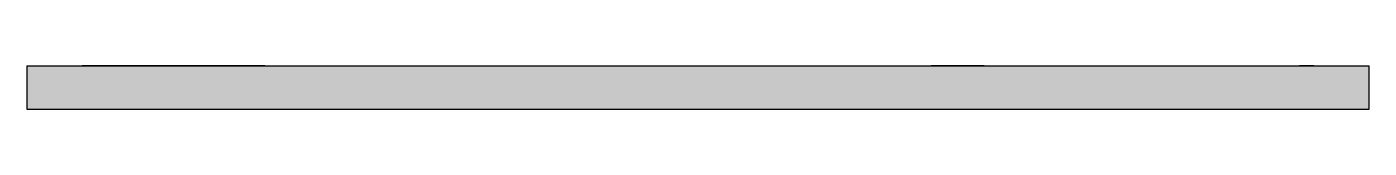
# Model space of a CAD drawing. Header units: feet. Extents: x 600 to 2744, y 411 to 1435.
# Drawn here: x 619.3 to 806.7, y 681.9 to 687.9 of the extents above; entities that cross this region are included whole.
import ezdxf

# ---------------------------------------------------------------- set-up
doc = ezdxf.new("R2010")
doc.units = ezdxf.units.FT
doc.header["$XCLIPFRAME"] = 2
picture_1 = doc.add_image_def('image2.jpg', size_in_pixel=(1600, 914))

msp = doc.modelspace()

# ---------------------------------------------------------------- hatches: boundary and pattern name
at = {"transparency": 33554687}
h = msp.add_hatch(dxfattribs=at)
h.set_pattern_fill('AR-CONC', scale=0.04)
h.set_pattern_definition([(50, (-2389.3266, 603.6715), (7.287387, -0.637563), [0.762, -8.382]), (355, (-2389.327, 603.6715), (-1.409737, 7.642274), [0.6096, -6.705623]), (100.45144, (-2388.7194, 603.6184), (5.87765, 7.00471), [0.6476, -7.12361]), (46.1842, (-2389.327, 605.7035), (10.843162, -1.681693), [1.143, -12.573]), (96.63556, (-2388.423, 605.563), (9.496165, 9.897045), [0.9714, -10.685424]), (351.18415, (-2389.327, 605.704), (9.496165, 9.897045), [0.9144, -10.05839]), (21, (-2388.3106, 605.1955), (6.064576, -4.090608), [0.762, -8.382]), (326, (-2388.311, 605.1955), (2.472081, 7.367519), [0.6096, -6.7056]), (71.45144, (-2387.805, 604.8546), (8.536657, 3.27691), [0.6476, -7.123598]), (37.5, (-2389.3266, 603.6715), (0.1235441, 3.3822016), [0, -6.62432, 0, -6.8072, 0, -6.731]), (7.5, (-2389.3266, 603.6715), (2.6727865, 4.007223), [0, -3.88112, 0, -6.47192, 0, -2.5654]), (327.5, (-2391.5923, 603.6715), (5.4236238, -0.2291498), [0, -2.54, 0, -7.9248, 0, -10.5156]), (317.5, (-2392.6083, 603.6715), (5.925167, 1.0170596), [0, -3.302, 0, -5.26288, 0, -7.4676])])
h.paths.add_polyline_path([(806.66, 687.91), (796.93, 687.91), (796.93, 687.89), (793.93, 687.89), (755.93, 687.9), (755.93, 687.89), (752.84, 687.89), (752.84, 687.91), (619.3, 687.91), (619.3, 681.91), (806.66, 681.91)])

# ---------------------------------------------------------------- linework, layer by layer
for p, q in [((619.3, 687.91), (806.66, 687.91)), ((619.3, 687.91), (619.3, 681.91)), ((631.85, 687.92), (627.02, 687.91)), ((631.86, 687.92), (627.04, 687.91)), ((631.85, 687.92), (627.04, 687.91)), ((631.85, 687.92), (627.04, 687.91)), ((634.86, 687.92), (631.86, 687.92)), ((635.85, 687.92), (634.85, 687.92)), ((634.85, 687.92), (724.52, 687.92)), ((651.52, 687.92), (652.52, 687.92)), ((724.52, 687.92), (741.52, 687.92)), ((725.85, 687.92), (742.52, 687.92)), ((741.52, 687.92), (742.52, 687.92)), ((741.52, 687.92), (742.52, 687.92)), ((742.52, 687.92), (745.52, 687.92)), ((742.53, 687.92), (752.95, 687.91)), ((752.93, 687.91), (745.52, 687.92)), ((752.84, 687.91), (745.52, 687.92)), ((752.93, 687.91), (754.93, 687.91)), ((752.93, 687.91), (755.93, 687.91)), ((752.93, 687.91), (796.93, 687.91)), ((798.93, 687.91), (796.93, 687.91)), ((806.66, 681.91), (806.66, 687.91)), ((619.3, 681.91), (806.66, 681.91))]:
    msp.add_line(p, q)

# ---------------------------------------------------------------- pictures from other files: only their frames are drawn
at = {"color": 63, "true_color": 0xa8b568}
image = msp.add_image(picture_1, insert=(634.86, 673.93), size_in_units=(24.49, 13.99), dxfattribs=at)
image.set_boundary_path([(1153, -0.5), (-0.5, -0.5), (1153, -0.5), (1153, -0.5)])

doc.saveas('drawing.dxf')
